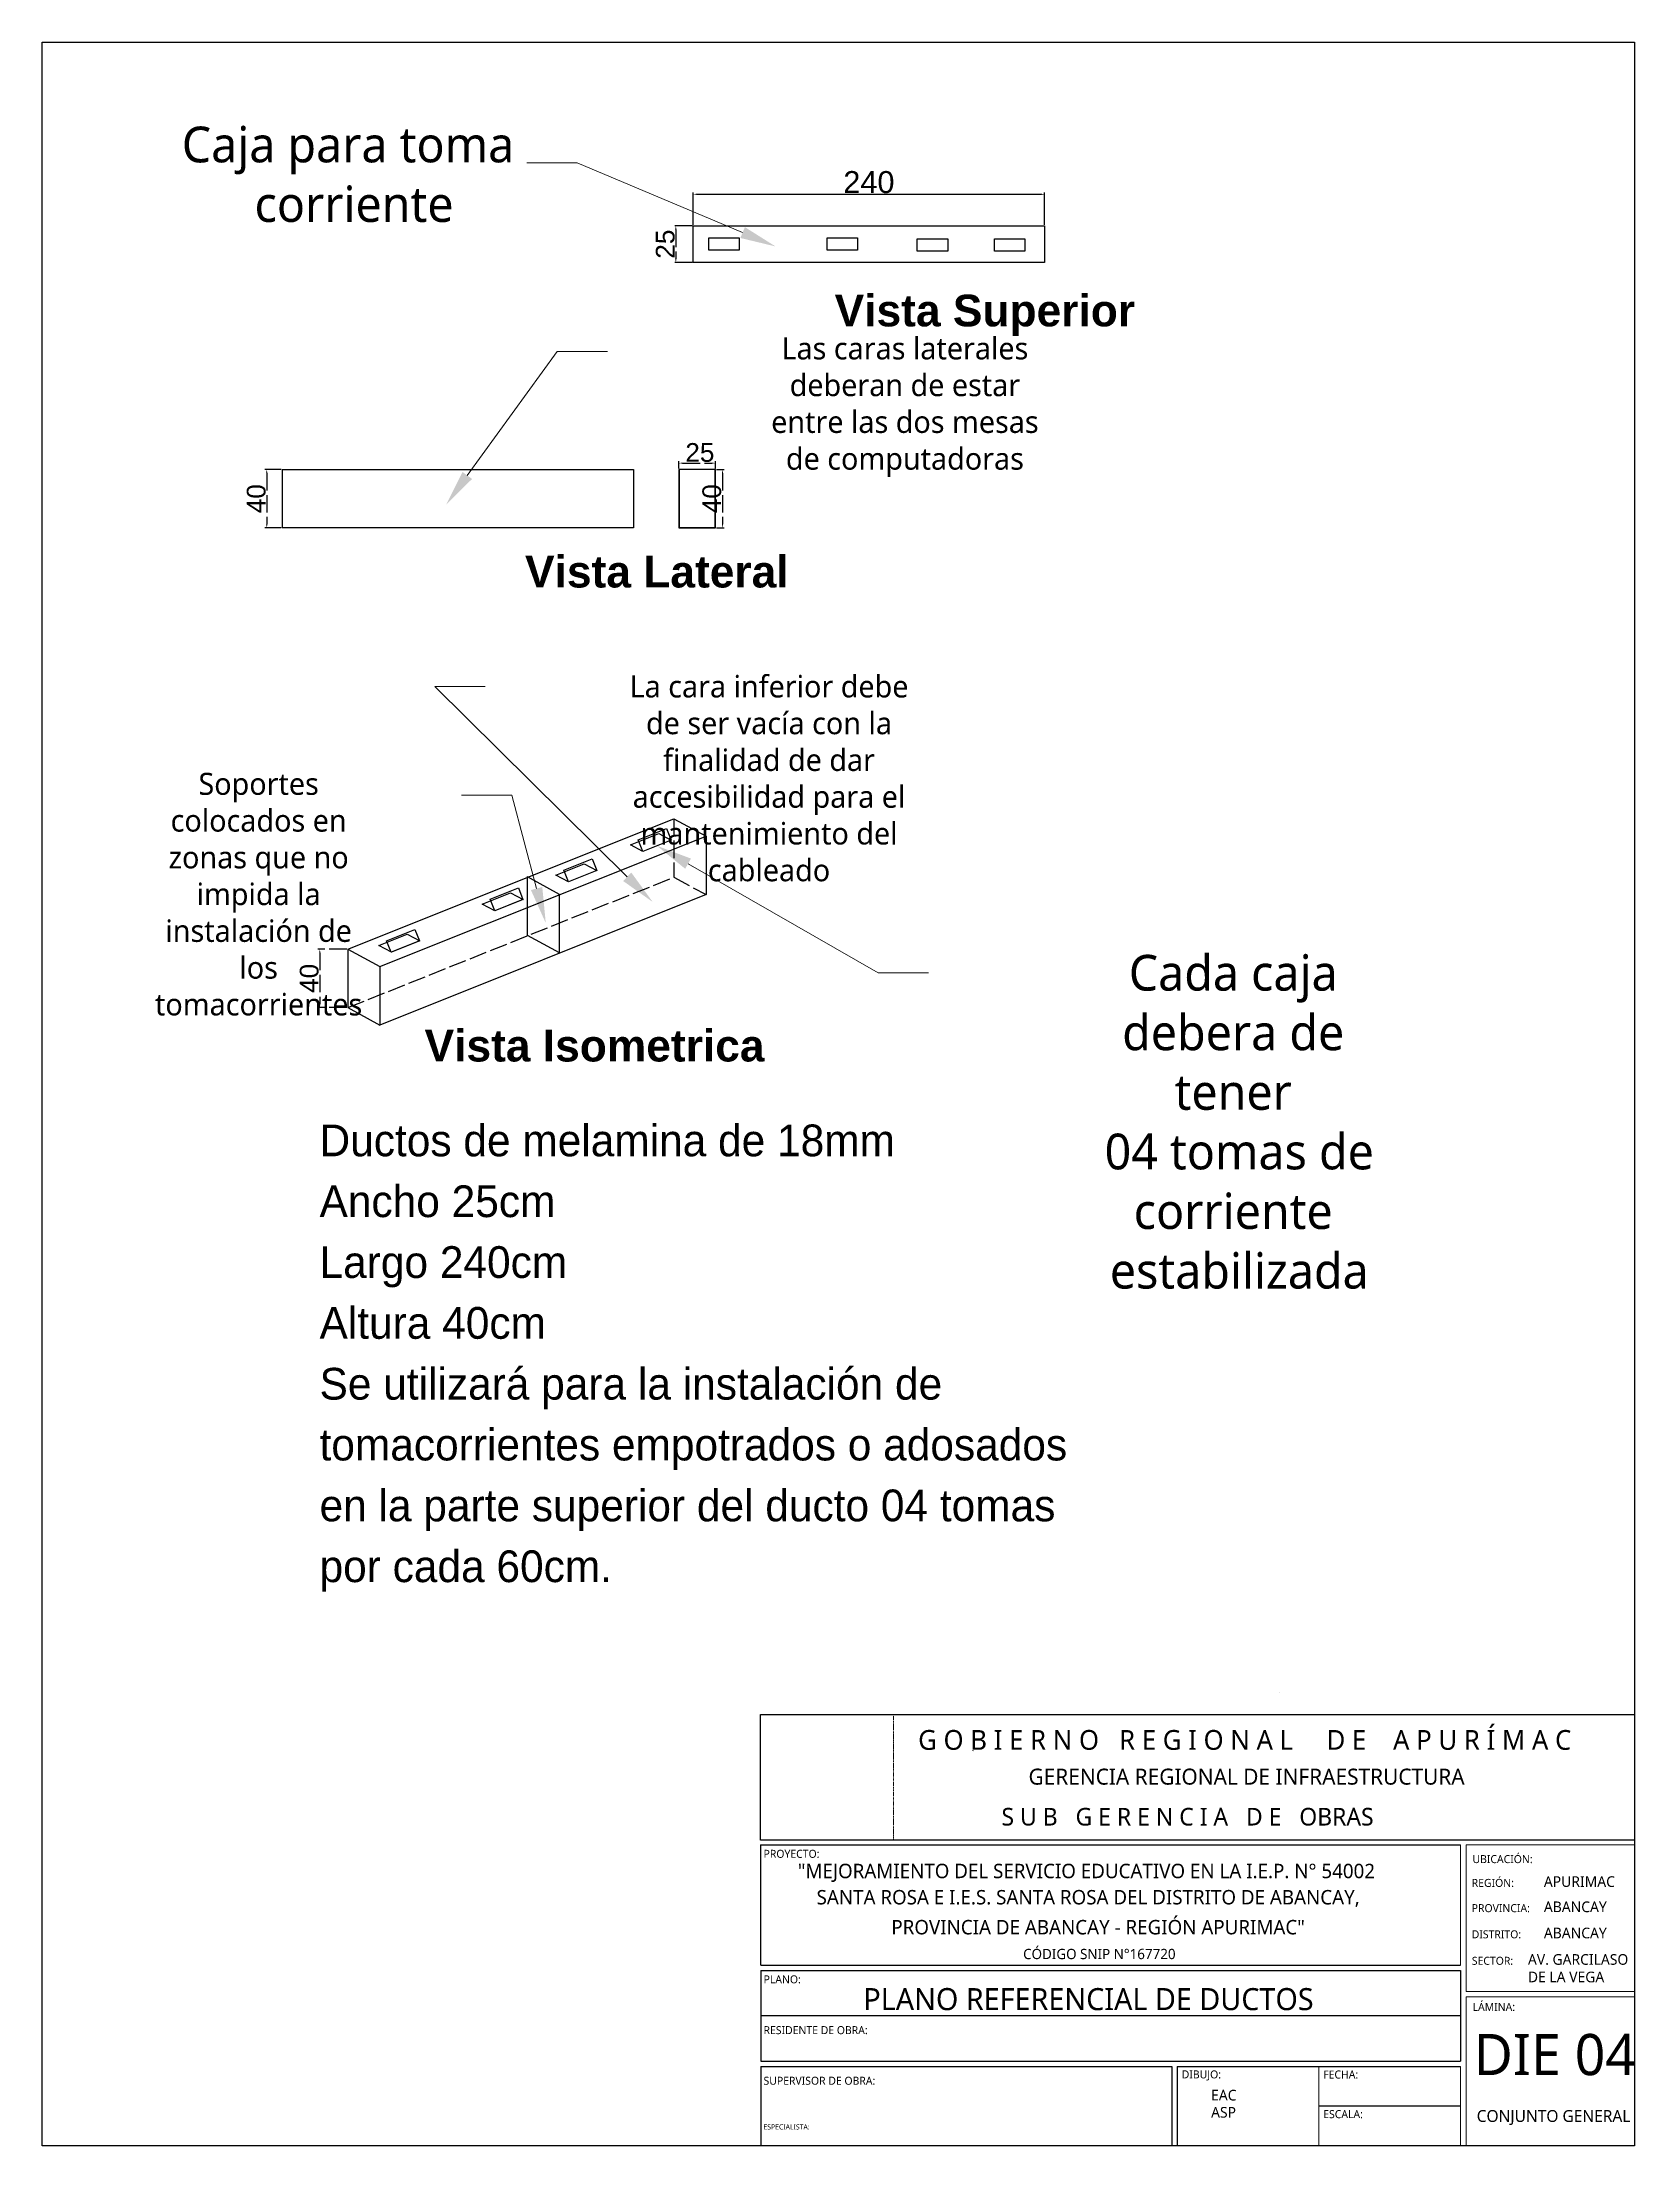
# Model space of a CAD drawing. Header units: millimetres. Extents: x 600 to 5666, y 8 to 1453.
# Drawn here: x 4577 to 5666, y 8 to 1445 of the extents above; entities that cross this region are included whole.
import ezdxf
from ezdxf import colors
from ezdxf.entities.mleader import LeaderData, LeaderLine
from ezdxf.math import Vec2, Vec3

# ---------------------------------------------------------------- set-up
doc = ezdxf.new("R2010")
doc.units = ezdxf.units.MM
for name, pattern in [('ACAD_ISO02W100', [15, 12, -3]), ('CONTINUA', [0]), ('DASHDOT', [1, 0.5, -0.25, 0, -0.25])]:
    doc.linetypes.add(name, pattern=pattern)
for name, color, linetype, lineweight in [('AGUA', 92, 'DASHDOT', 50), ('GRAFO 3', 7, 'Continuous', 30), ('IE_ALIMENTADORES', 5, 'Continuous', 30), ('LINEAS_IND.', 252, 'Continuous', 5), ('Membrete', 250, 'Continuous', 15)]:
    doc.layers.add(name, color=color, linetype=linetype, lineweight=lineweight)
doc.styles.add('Generales', font='trebuc.ttf', dxfattribs={"height": 0.22})
doc.styles.add('MtXpl_Trebuchet_MS', font='trebucbd.ttf')
doc.styles.add('Percy  01', font='')
doc.styles.get("Standard").update_dxf_attribs({"font": 'arial.ttf'})
doc.styles.get('Percy  01').set_extended_font_data('Baskerville Old Face')
doc.dimstyles.new('ISO-25', dxfattribs={"dimtxt": 2.5, "dimasz": 2.5, "dimexe": 1.25, "dimexo": 0.625, "dimtad": 1, "dimtxsty": 'Standard', "dimcen": 2.5, "dimadec": 0, "dimazin": 0, "dimtfac": 1, "dimtmove": 0, "dimatfit": 3, "dimfxl": 1, "dimarcsym": 0})

msp = doc.modelspace()

# ---------------------------------------------------------------- texts
at = {"linetype": 'ACAD_ISO02W100', "attachment_point": 1}
for s, insert, char_height in [('{\\fArial|b1|i0|c0|p34;\\H0.91667x;Vista Superior}', (5118.79, 1272.402), 23.65061), ('{\\fArial|b1|i0|c0|p34;\\H0.91667x;Vista Lateral}', (4907.234, 1094.018), 23.65061), ('{\\fArial|b1|i0|c0|p34;\\H0.91667x;Vista Isometrica}', (4838.594, 770.196), 23.65061), ('\\pxr0.1875,sm1.15;{\\fAgency FB|b0|i0|c0|p34;\\H0.91667x;Ductos de melamina de 18mm\\PAncho 25cm\\PLargo 240cm\\PAltura 40cm\\PSe utilizará para la instalación de tomacorrientes empotrados o adosados en la parte superior del ducto 04 tomas por cada 60cm.}', (4766.828, 705.445), 23.650608)]:
    msp.add_mtext_dynamic_manual_height_columns(s, width=535.59835, gutter_width=118.253, heights=[0], dxfattribs=dict(at, insert=insert, char_height=char_height))
at = {"layer": 'Membrete', "color": 7, "lineweight": 5, "style": 'Generales'}
for s, height, p in [('G O B I E R N O   R E G I O N A L     D E    A P U R Í M A C   ', 13.48784, (5175.831, 278.29)), ('GERENCIA REGIONAL DE INFRAESTRUCTURA', 10.93609, (5251.273, 254.473)), ('S U B   G E R E N C I A   D E   OBRAS', 12.02969, (5232.798, 226.555))]:
    msp.add_text(s, height=height, dxfattribs=at).set_placement(p)
at = {"layer": 'Membrete', "color": 7, "ltscale": 0.5, "style": 'Generales'}
for s, height, p in [('PROYECTO:', 5.468, (5070.211, 204.484)), ('UBICACIÓN:', 5.468, (5554.625, 200.878)), ('REGIÓN:', 5.468, (5554.099, 184.605)), ('APURIMAC', 7.2907, (5603.42, 184.605)), ('PROVINCIA:', 5.468, (5554.099, 167.366)), ('ABANCAY', 7.2907, (5603.42, 167.366)), ('DISTRITO:', 5.468, (5554.099, 149.48)), ('ABANCAY', 7.2907, (5603.42, 149.48)), ('SECTOR: ', 5.468, (5554.199, 131.404)), ('AV. GARCILASO  ', 7.29072, (5592.538, 131.404)), ('PLANO:', 5.468, (5070.211, 118.718)), ('DE LA VEGA', 7.2907, (5592.524, 119.425)), ('LÁMINA:', 5.468, (5554.705, 99.869)), ('RESIDENTE DE OBRA:', 5.46804, (5070.211, 84.021)), ('DIE 04', 28.0997, (5555.508, 56.004)), ('DIBUJO:', 5.468, (5355.954, 53.781)), ('FECHA:', 5.468, (5452.655, 53.712)), ('SUPERVISOR DE OBRA:', 5.46804, (5070.211, 49.462)), ('EAC', 7.2907, (5376.04, 38.694)), ('ASP', 7.2907, (5376.04, 26.971)), ('ESCALA:', 5.468, (5452.655, 26.627)), ('CONJUNTO GENERAL', 8.13105, (5557.526, 24.025))]:
    msp.add_text(s, height=height, dxfattribs=at).set_placement(p)
at = {"layer": 'Membrete', "color": 7, "lineweight": 9, "style": 'MtXpl_Trebuchet_MS'}
for s, height, p in [('"MEJORAMIENTO DEL SERVICIO EDUCATIVO EN LA I.E.P. N° 54002', 9.83494, (5093.642, 190.567)), ('SANTA ROSA E I.E.S. SANTA ROSA DEL DISTRITO DE ABANCAY,', 9.83494, (5106.451, 172.656)), ('PROVINCIA DE ABANCAY - REGIÓN APURIMAC"', 9.83494, (5157.533, 152.183)), ('CÓDIGO SNIP N°167720', 7.02519, (5247.585, 135.263)), ('PLANO REFERENCIAL DE DUCTOS', 15.06505, (5138.417, 100.412)), ('ESPECIALISTA:', 3.51246, (5070.162, 18.901))]:
    msp.add_text(s, height=height, dxfattribs=at).set_placement(p)

# ---------------------------------------------------------------- blocks, each defined once
blk = doc.blocks.new('*D22')
at = {"color": 0, "linetype": 'ACAD_ISO02W100', "lineweight": -2, "transparency": 16777216}
for p, q in [((5021.6, 1319.4), (5009, 1319.4)), ((5010.3, 1316.9), (5010.3, 1296.9)), ((5021.6, 1294.4), (5009, 1294.4))]:
    blk.add_line(p, q, dxfattribs=at)
at = {"color": 0, "linetype": 'ACAD_ISO02W100', "transparency": 16777216}
for points in [[(5009.8, 1316.9), (5010.7, 1316.9), (5010.3, 1319.4)], [(5009.8, 1296.9), (5010.7, 1296.9), (5010.3, 1294.4)]]:
    blk.add_solid(points, dxfattribs=at)
at = {"layer": 'Defpoints', "color": 0, "linetype": 'ACAD_ISO02W100', "transparency": 16777216}
for p in [(5022.2, 1319.4), (5010.3, 1294.4), (5022.2, 1294.4)]:
    blk.add_point(p, dxfattribs=at)
at = {"color": 0, "linetype": 'ACAD_ISO02W100', "transparency": 16777216, "insert": (5003.1, 1306.9), "char_height": 2.5, "attachment_point": 5, "rotation": 90}
blk.add_mtext('{\\H5.12024x;25}', dxfattribs=at)
blk = doc.blocks.new('*D23')
at = {"color": 0, "linetype": 'ACAD_ISO02W100', "lineweight": -2, "transparency": 16777216}
for p, q in [((4740.7, 1153), (4729.5, 1153)), ((4730.8, 1150.5), (4730.8, 1115.5)), ((4740.7, 1113), (4729.5, 1113))]:
    blk.add_line(p, q, dxfattribs=at)
at = {"color": 0, "linetype": 'ACAD_ISO02W100', "transparency": 16777216}
for points in [[(4730.3, 1150.5), (4731.2, 1150.5), (4730.8, 1153)], [(4730.3, 1115.5), (4731.2, 1115.5), (4730.8, 1113)]]:
    blk.add_solid(points, dxfattribs=at)
at = {"layer": 'Defpoints', "color": 0, "linetype": 'ACAD_ISO02W100', "transparency": 16777216}
for p in [(4741.3, 1153), (4730.8, 1113), (4741.3, 1113)]:
    blk.add_point(p, dxfattribs=at)
at = {"color": 0, "linetype": 'ACAD_ISO02W100', "transparency": 16777216, "insert": (4723.6, 1133), "char_height": 2.5, "attachment_point": 5, "rotation": 90}
blk.add_mtext('{\\H5.12024x;40}', dxfattribs=at)
blk = doc.blocks.new('*D24')
at = {"color": 0, "linetype": 'ACAD_ISO02W100', "lineweight": -2, "transparency": 16777216}
for p, q in [((5012.4, 1153.7), (5012.4, 1158.6)), ((5014.9, 1157.3), (5034.9, 1157.3)), ((5037.4, 1153.7), (5037.4, 1158.6))]:
    blk.add_line(p, q, dxfattribs=at)
at = {"color": 0, "linetype": 'ACAD_ISO02W100', "transparency": 16777216}
for points in [[(5014.9, 1157.7), (5014.9, 1156.9), (5012.4, 1157.3)], [(5034.9, 1157.7), (5034.9, 1156.9), (5037.4, 1157.3)]]:
    blk.add_solid(points, dxfattribs=at)
at = {"layer": 'Defpoints', "color": 0, "linetype": 'ACAD_ISO02W100', "transparency": 16777216}
for p in [(5012.4, 1153), (5037.4, 1157.3), (5037.4, 1153)]:
    blk.add_point(p, dxfattribs=at)
at = {"color": 0, "linetype": 'ACAD_ISO02W100', "transparency": 16777216, "insert": (5026.7, 1164.5), "char_height": 2.5, "attachment_point": 5}
blk.add_mtext('{\\H5.12024x;25}', dxfattribs=at)
blk = doc.blocks.new('*D25')
at = {"color": 0, "linetype": 'ACAD_ISO02W100', "lineweight": -2, "transparency": 16777216}
for p, q in [((5038, 1153), (5043.4, 1153)), ((5042.1, 1150.5), (5042.1, 1115.5)), ((5038, 1113), (5043.4, 1113))]:
    blk.add_line(p, q, dxfattribs=at)
at = {"color": 0, "linetype": 'ACAD_ISO02W100', "transparency": 16777216}
for points in [[(5041.7, 1150.5), (5042.5, 1150.5), (5042.1, 1153)], [(5041.7, 1115.5), (5042.5, 1115.5), (5042.1, 1113)]]:
    blk.add_solid(points, dxfattribs=at)
at = {"layer": 'Defpoints', "color": 0, "linetype": 'ACAD_ISO02W100', "transparency": 16777216}
for p in [(5037.4, 1153), (5037.4, 1113), (5042.1, 1113)]:
    blk.add_point(p, dxfattribs=at)
at = {"color": 0, "linetype": 'ACAD_ISO02W100', "transparency": 16777216, "insert": (5034.9, 1133), "char_height": 2.5, "width": 3.673, "attachment_point": 5, "rotation": 90}
blk.add_mtext('{\\H5.12024x;40}', dxfattribs=at)
blk = doc.blocks.new('*D26')
at = {"color": 0, "linetype": 'ACAD_ISO02W100', "lineweight": -2, "transparency": 16777216}
for p, q in [((4785.5, 825.3), (4765.7, 825.3)), ((4767, 822.8), (4767, 787.8)), ((4785.5, 785.3), (4765.7, 785.3))]:
    blk.add_line(p, q, dxfattribs=at)
at = {"color": 0, "linetype": 'ACAD_ISO02W100', "transparency": 16777216}
for points in [[(4766.6, 822.8), (4767.4, 822.8), (4767, 825.3)], [(4766.6, 787.8), (4767.4, 787.8), (4767, 785.3)]]:
    blk.add_solid(points, dxfattribs=at)
at = {"layer": 'Defpoints', "color": 0, "linetype": 'ACAD_ISO02W100', "transparency": 16777216}
for p in [(4786.1, 825.3), (4767, 785.3), (4786.1, 785.3)]:
    blk.add_point(p, dxfattribs=at)
at = {"color": 0, "linetype": 'ACAD_ISO02W100', "transparency": 16777216, "insert": (4759.8, 805.3), "char_height": 2.5, "attachment_point": 5, "rotation": 90}
blk.add_mtext('{\\H5.12024x;40}', dxfattribs=at)
blk = doc.blocks.new('*D37')
at = {"color": 0, "lineweight": -2, "transparency": 16777216}
for p, q in [((5022.2, 1320), (5022.2, 1342.2)), ((5024.7, 1341), (5259.7, 1341)), ((5262.2, 1320), (5262.2, 1342.2))]:
    blk.add_line(p, q, dxfattribs=at)
at = {"color": 0, "transparency": 16777216}
for points in [[(5024.7, 1341.4), (5024.7, 1340.5), (5022.2, 1341)], [(5259.7, 1341.4), (5259.7, 1340.5), (5262.2, 1341)]]:
    blk.add_solid(points, dxfattribs=at)
at = {"layer": 'Defpoints', "color": 0, "transparency": 16777216}
for p in [(5262.2, 1341), (5022.2, 1319.4), (5262.2, 1319.4)]:
    blk.add_point(p, dxfattribs=at)
at = {"color": 0, "transparency": 16777216, "insert": (5142.2, 1349.2), "char_height": 2.5, "width": 5.28, "attachment_point": 5}
blk.add_mtext('{\\H6x;240}', dxfattribs=at)

# ---------------------------------------------------------------- dimensions: what is measured, and where the dimension line sits
dim = msp.add_linear_dim(base=(5262.237, 1340.962), p1=(5022.237, 1319.4), p2=(5262.237, 1319.4), text='{\\H6x;<>}', dimstyle='ISO-25')
dim.commit()
dim.dimension.update_dxf_attribs({"geometry": '*D37', "text_midpoint": (5142.237, 1349.246)})
at = {"linetype": 'ACAD_ISO02W100'}
for base, p1, p2, picture, middle in [((5010.266, 1294.4), (5022.237, 1319.4), (5022.237, 1294.4), '*D22', (5003.105, 1306.9)), ((4730.766, 1113.038), (4741.347, 1153.038), (4741.347, 1113.038), '*D23', (4723.606, 1133.038))]:
    dim = msp.add_linear_dim(base=base, p1=p1, p2=p2, angle=90, text='{\\H5.12024x;<>}', dimstyle='ISO-25', dxfattribs=at)
    dim.commit()
    dim.dimension.update_dxf_attribs({"geometry": picture, "text_midpoint": middle})
dim = msp.add_linear_dim(base=(5037.403, 1157.318), p1=(5012.403, 1153.038), p2=(5037.403, 1153.038), text='{\\H5.12024x;<>}', dimstyle='ISO-25', dxfattribs=at)
dim.commit()
dim.dimension.update_dxf_attribs({"geometry": '*D24', "text_midpoint": (5026.724, 1157.318), "dimtype": 160})
for base, p1, p2, text, picture, middle in [((5042.101, 1113.038), (5037.403, 1153.038), (5037.403, 1113.038), '{\\H5.12024x;<>}', '*D25', (5042.101, 1133.038)), ((4766.994, 785.309), (4786.077, 825.309), (4786.077, 785.309), '{\\H5.12024x;40}', '*D26', (4766.994, 805.309))]:
    dim = msp.add_linear_dim(base=base, p1=p1, p2=p2, angle=90, text=text, dimstyle='ISO-25', dxfattribs=at)
    dim.commit()
    dim.dimension.update_dxf_attribs({"geometry": picture, "text_midpoint": middle, "dimtype": 160})

# ---------------------------------------------------------------- linework, layer by layer
for p, q in [((5022.237, 1294.4), (5022.237, 1319.4)), ((5022.237, 1319.4), (5022.237, 1319.4)), ((5022.237, 1319.4), (5262.237, 1319.4)), ((5262.237, 1319.4), (5262.237, 1294.4)), ((5262.237, 1294.4), (5022.237, 1294.4)), ((4741.347, 1153.038), (4741.347, 1113.038)), ((4741.347, 1153.038), (4981.347, 1153.038)), ((4981.347, 1153.038), (4981.347, 1113.038)), ((5037.403, 1153.038), (5012.403, 1153.038)), ((5012.403, 1153.038), (5012.403, 1113.038)), ((5037.403, 1152.858), (5012.403, 1152.858)), ((5012.583, 1153.038), (5012.583, 1113.038)), ((5037.223, 1113.038), (5037.223, 1153.038)), ((5037.403, 1113.038), (5037.403, 1153.038)), ((4981.347, 1113.038), (4741.347, 1113.038)), ((5012.403, 1113.218), (5037.403, 1113.218)), ((5012.403, 1113.038), (5037.403, 1113.038)), ((4786.077, 825.309), (5008.936, 914.381)), ((5008.936, 914.381), (5030.937, 902.51)), ((4808.078, 813.437), (5030.937, 902.51)), ((5030.937, 902.51), (5030.937, 862.51)), ((5030.937, 862.51), (4808.078, 773.437)), ((4908.619, 874.789), (4930.62, 862.917)), ((4908.619, 874.789), (4908.619, 834.789)), ((4930.62, 862.917), (4930.62, 822.917)), ((4908.619, 834.789), (4930.62, 822.917)), ((4786.077, 825.309), (4808.078, 813.437)), ((4786.077, 825.309), (4786.077, 785.309)), ((4808.078, 813.437), (4808.078, 773.437)), ((4786.077, 785.309), (4808.078, 773.437))]:
    msp.add_line(p, q)
at = {"linetype": 'ACAD_ISO02W100'}
for p, q in [((5008.936, 914.381), (5008.936, 874.381)), ((4786.077, 785.309), (5008.936, 874.381)), ((5008.936, 874.381), (5030.937, 862.51))]:
    msp.add_line(p, q, dxfattribs=at)
for points in [[(4577.224, 1444.955), (5665.402, 1444.955), (5665.402, 7.658), (4577.224, 7.658)], [(5032.783, 1311.326), (5053.613, 1311.326), (5053.613, 1302.816), (5032.783, 1302.816)], [(5113.613, 1311.326), (5134.444, 1311.326), (5134.444, 1302.816), (5113.613, 1302.816)], [(5175.232, 1310.534), (5196.062, 1310.534), (5196.062, 1302.024), (5175.232, 1302.024)], [(5227.996, 1310.534), (5248.826, 1310.534), (5248.826, 1302.024), (5227.996, 1302.024)], [(4984.615, 899.989), (5003.961, 907.712), (5007.116, 899.808), (4987.77, 892.085)], [(4979.287, 896.57), (4998.633, 904.292), (5007.163, 899.69), (4987.817, 891.967)], [(4928.366, 875.819), (4947.712, 883.541), (4956.242, 878.938), (4936.896, 871.216)], [(4933.694, 879.238), (4953.04, 886.96), (4956.195, 879.057), (4936.849, 871.334)], [(4878.01, 855.974), (4897.356, 863.697), (4905.886, 859.094), (4886.54, 851.371)], [(4883.338, 859.393), (4902.684, 867.116), (4905.839, 859.212), (4886.493, 851.49)], [(4807.376, 827.778), (4826.722, 835.501), (4835.252, 830.898), (4815.906, 823.176)], [(4812.667, 831.02), (4832.013, 838.742), (4835.168, 830.838), (4815.822, 823.116)]]:
    msp.add_lwpolyline(points, close=True)
at = {"layer": 'AGUA', "color": 1, "lineweight": 9}
for p, q in [((5068.204, 216.49), (5068.204, 302.348)), ((5068.204, 302.348), (5158.964, 302.348)), ((5158.964, 302.348), (5158.964, 216.49)), ((5158.964, 216.49), (5068.204, 216.49))]:
    msp.add_line(p, q, dxfattribs=at)
at = {"layer": 'GRAFO 3', "color": 252, "linetype": 'Continuous', "lineweight": 9, "true_color": 0x939598}
msp.add_line((5422.93, 317.264), (5422.93, 317.264), dxfattribs=at)
at = {"layer": 'LINEAS_IND.', "color": 252, "lineweight": 9, "ltscale": 0.5, "true_color": 0x939598}
msp.add_line((5212.973, 277.897, 35.832), (5213.677, 277.531, 35.832), dxfattribs=at)
at = {"layer": 'Membrete', "color": 7, "lineweight": 30, "ltscale": 0.5}
for p, q in [((5068.204, 216.49), (5068.204, 302.348)), ((5068.204, 302.348), (5665.402, 302.348)), ((5665.402, 216.49), (5068.204, 216.49)), ((5068.204, 213.338), (5546.346, 213.338)), ((5068.204, 213.338), (5068.204, 131.223)), ((5068.283, 131.223), (5546.346, 131.223)), ((5068.283, 127.573), (5546.346, 127.573)), ((5068.283, 127.573), (5068.283, 65.479)), ((5546.346, 127.573), (5546.346, 65.479)), ((5546.346, 96.526), (5068.283, 96.526)), ((5068.283, 65.479), (5546.346, 65.479)), ((5068.283, 61.967), (5349.292, 61.967)), ((5068.283, 61.967), (5068.283, 7.658)), ((5349.292, 61.967), (5349.292, 7.658)), ((5352.943, 61.967), (5546.346, 61.967)), ((5352.943, 61.967), (5352.943, 7.658)), ((5546.346, 34.812), (5449.645, 34.812))]:
    msp.add_line(p, q, dxfattribs=at)
at = {"layer": 'Membrete', "color": 7, "lineweight": 20, "ltscale": 0.5}
msp.add_line((5665.402, 302.348), (5068.204, 302.348), dxfattribs=at)
at = {"layer": 'Membrete', "color": 7, "lineweight": 9, "ltscale": 0.5}
for p, q in [((5665.402, 216.49), (5665.402, 302.348)), ((5665.402, 216.49), (5665.402, 302.348)), ((5546.346, 131.223), (5546.346, 213.338)), ((5665.402, 213.338), (5550.311, 213.338)), ((5550.311, 213.338), (5550.311, 113.093)), ((5665.402, 113.093), (5665.402, 213.338)), ((5550.311, 113.093), (5665.402, 113.093)), ((5665.402, 109.581), (5550.311, 109.581)), ((5550.311, 109.581), (5550.311, 7.658)), ((5665.402, 7.658), (5665.402, 109.581)), ((5449.645, 61.967), (5449.645, 7.658)), ((5546.346, 7.658), (5546.346, 61.967)), ((5068.283, 7.658), (5349.292, 7.658)), ((5352.943, 7.658), (5546.346, 7.658)), ((5550.311, 7.658), (5665.402, 7.658))]:
    msp.add_line(p, q, dxfattribs=at)

msp.set_redraw_order([(e.dxf.handle, doc.entitydb.next_handle()) for e in msp.query("TEXT MTEXT ATTDEF DIMENSION ARC_DIMENSION")])  # texts and dimensions are drawn at this point

# ---------------------------------------------------------------- leaders
at = {"layer": 'IE_ALIMENTADORES', "linetype": 'CONTINUA'}
ml = msp.add_multileader_mtext('Standard', dxfattribs=at)
ml.set_content('{\\fTrebuchet MS|b0|i0|c0|p34;Caja para toma\\P corriente }', color=256, style='Percy  01')
ml.set_leader_properties(color=256, linetype='ByLayer', lineweight=0)
ml.build(insert=Vec2(0, 0))
ml.multileader.update_dxf_attribs({"text_right_attachment_type": 7, "dogleg_length": 0.36, "arrow_head_size": 24.42, "scale": 0.5})
ctx = ml.context
ctx.base_point, ctx.scale, ctx.char_height, ctx.arrow_head_size, ctx.landing_gap_size, ctx.plane_origin = Vec3(4664.003, 1374.831), 0.5, 24.41991, 24.42, 7.326, Vec3(5877.008, 1192.151)
ctx.right_attachment, ctx.text_align_type = 7, 1
notes = []
notes.append((ctx, [(1, (1, 1, 0), (4942.883, 1362.456), (-1, 0), 34.368, [(0, [(5078.42, 1305.331)], 0, [])])]))
ctx.mtext.insert, ctx.mtext.alignment, ctx.mtext.flow_direction = Vec3(4786.259, 1387.205), 2, 5
ml = msp.add_multileader_mtext('Standard', dxfattribs=at)
ml.set_content('{\\fTrebuchet MS|b0|i0|c0|p34;Las caras laterales deberan de estar entre las dos mesas de computadoras }', color=256, style='Percy  01')
ml.set_leader_properties(color=256, linetype='ByLayer', lineweight=0)
ml.build(insert=Vec2(0, 0))
ml.multileader.update_dxf_attribs({"text_right_attachment_type": 7, "dogleg_length": 0.36, "arrow_head_size": 24.42, "scale": 0.5})
ctx = ml.context
ctx.base_point, ctx.scale, ctx.char_height, ctx.arrow_head_size, ctx.landing_gap_size, ctx.plane_origin = Vec3(4963.658, 1233.569), 0.5, 15.065, 24.42, 7.326, Vec3(5846.028, 1281.135)
ctx.right_attachment, ctx.text_align_type = 7, 1
notes.append((ctx, [(0, (1, 1, 0), (4929.29, 1233.569), (1, 0), 34.368, [(0, [(4853.453, 1129.091)], 0, [])])]))
ctx.mtext.insert, ctx.mtext.width, ctx.mtext.alignment, ctx.mtext.flow_direction = Vec3(5166.814, 1243.232), 412.29285, 2, 5
at = {"layer": 'IE_ALIMENTADORES', "color": 3, "linetype": 'CONTINUA'}
ml = msp.add_multileader_mtext('Standard', dxfattribs=at)
ml.set_content('{\\fTrebuchet MS|b0|i0|c0|p34;La cara inferior debe de ser vacía con la finalidad de dar accesibilidad para el mantenimiento del cableado }', color=3, style='Percy  01')
ml.set_leader_properties(color=256, linetype='ByLayer', lineweight=0)
ml.build(insert=Vec2(0, 0))
ml.multileader.update_dxf_attribs({"text_right_attachment_type": 7, "dogleg_length": 0.36, "arrow_head_size": 24.42, "scale": 0.5})
ctx = ml.context
ctx.base_point, ctx.scale, ctx.char_height, ctx.arrow_head_size, ctx.landing_gap_size, ctx.plane_origin = Vec3(4879.9, 1004.642), 0.5, 15.065, 24.42, 7.326, Vec3(5986.993, 1020.46)
ctx.right_attachment, ctx.text_align_type = 7, 1
notes.append((ctx, [(0, (1, 1, 0), (4845.532, 1004.642), (1, 0), 34.368, [(0, [(4994.418, 857.537)], 0, [])])]))
ctx.mtext.insert, ctx.mtext.width, ctx.mtext.defined_height, ctx.mtext.alignment, ctx.mtext.flow_direction = Vec3(5073.961, 1012.276), 412.15645, 659.253, 2, 5
ml = msp.add_multileader_mtext('Standard', dxfattribs=at)
ml.set_content('{\\fTrebuchet MS|b0|i0|c0|p34;Soportes colocados en zonas que no impida la instalación de los tomacorrientes }', color=3, style='Percy  01')
ml.set_leader_properties(color=256, linetype='ByLayer', lineweight=0)
ml.build(insert=Vec2(0, 0))
ml.multileader.update_dxf_attribs({"text_right_attachment_type": 7, "dogleg_length": 0.36, "arrow_head_size": 24.42, "scale": 0.5})
ctx = ml.context
ctx.base_point, ctx.scale, ctx.char_height, ctx.arrow_head_size, ctx.landing_gap_size, ctx.plane_origin = Vec3(4586.555, 938.106), 0.5, 15.065, 24.42, 7.326, Vec3(5904.541, 1031.665)
ctx.right_attachment, ctx.text_align_type = 7, 1
notes.append((ctx, [(1, (1, 1, 0), (4898.224, 930.472), (-1, 0), 34.368, [(0, [(4921.411, 843.08)], 0, [])])]))
ctx.mtext.insert, ctx.mtext.width, ctx.mtext.defined_height, ctx.mtext.alignment, ctx.mtext.flow_direction = Vec3(4725.205, 945.74), 281.57757, 659.253, 2, 5
at = {"layer": 'IE_ALIMENTADORES', "linetype": 'CONTINUA'}
ml = msp.add_multileader_mtext('Standard', dxfattribs=at)
ml.set_content('{\\fTrebuchet MS|b0|i0|c0|p34;Cada caja debera de tener\\P 04 tomas de corriente\\P estabilizada }', color=256, style='Percy  01')
ml.set_leader_properties(color=256, linetype='ByLayer', lineweight=0)
ml.build(insert=Vec2(0, 0))
ml.multileader.update_dxf_attribs({"text_right_attachment_type": 7, "dogleg_length": 0.36, "arrow_head_size": 24.42, "scale": 0.5})
ctx = ml.context
ctx.base_point, ctx.scale, ctx.char_height, ctx.arrow_head_size, ctx.landing_gap_size, ctx.plane_origin = Vec3(5182.941, 808.971), 0.5, 24.41991, 24.42, 7.326, Vec3(5856.726, 825.489)
ctx.right_attachment, ctx.text_align_type = 7, 1
notes.append((ctx, [(0, (1, 1, 0), (5148.573, 808.971), (1, 0), 34.368, [(0, [(4997.49, 895.828)], 0, [])])]))
ctx.mtext.insert, ctx.mtext.width, ctx.mtext.alignment, ctx.mtext.flow_direction = Vec3(5391.136, 821.346), 412.29285, 2, 5
for ctx, leaders in notes:
    for number, flags, end, landing, length, lines in leaders:
        leader = LeaderData()
        leader.index, (leader.has_last_leader_line, leader.has_dogleg_vector, leader.attachment_direction) = number, flags
        leader.last_leader_point, leader.dogleg_vector, leader.dogleg_length = Vec3(end), Vec3(landing), length
        for number, points, colour, breaks in lines:
            line = LeaderLine()
            line.index, line.vertices, line.color, line.breaks = number, Vec3.list(points), colors.encode_raw_color(colour), breaks
            leader.lines.append(line)
        ctx.leaders.append(leader)

doc.saveas('drawing.dxf')
